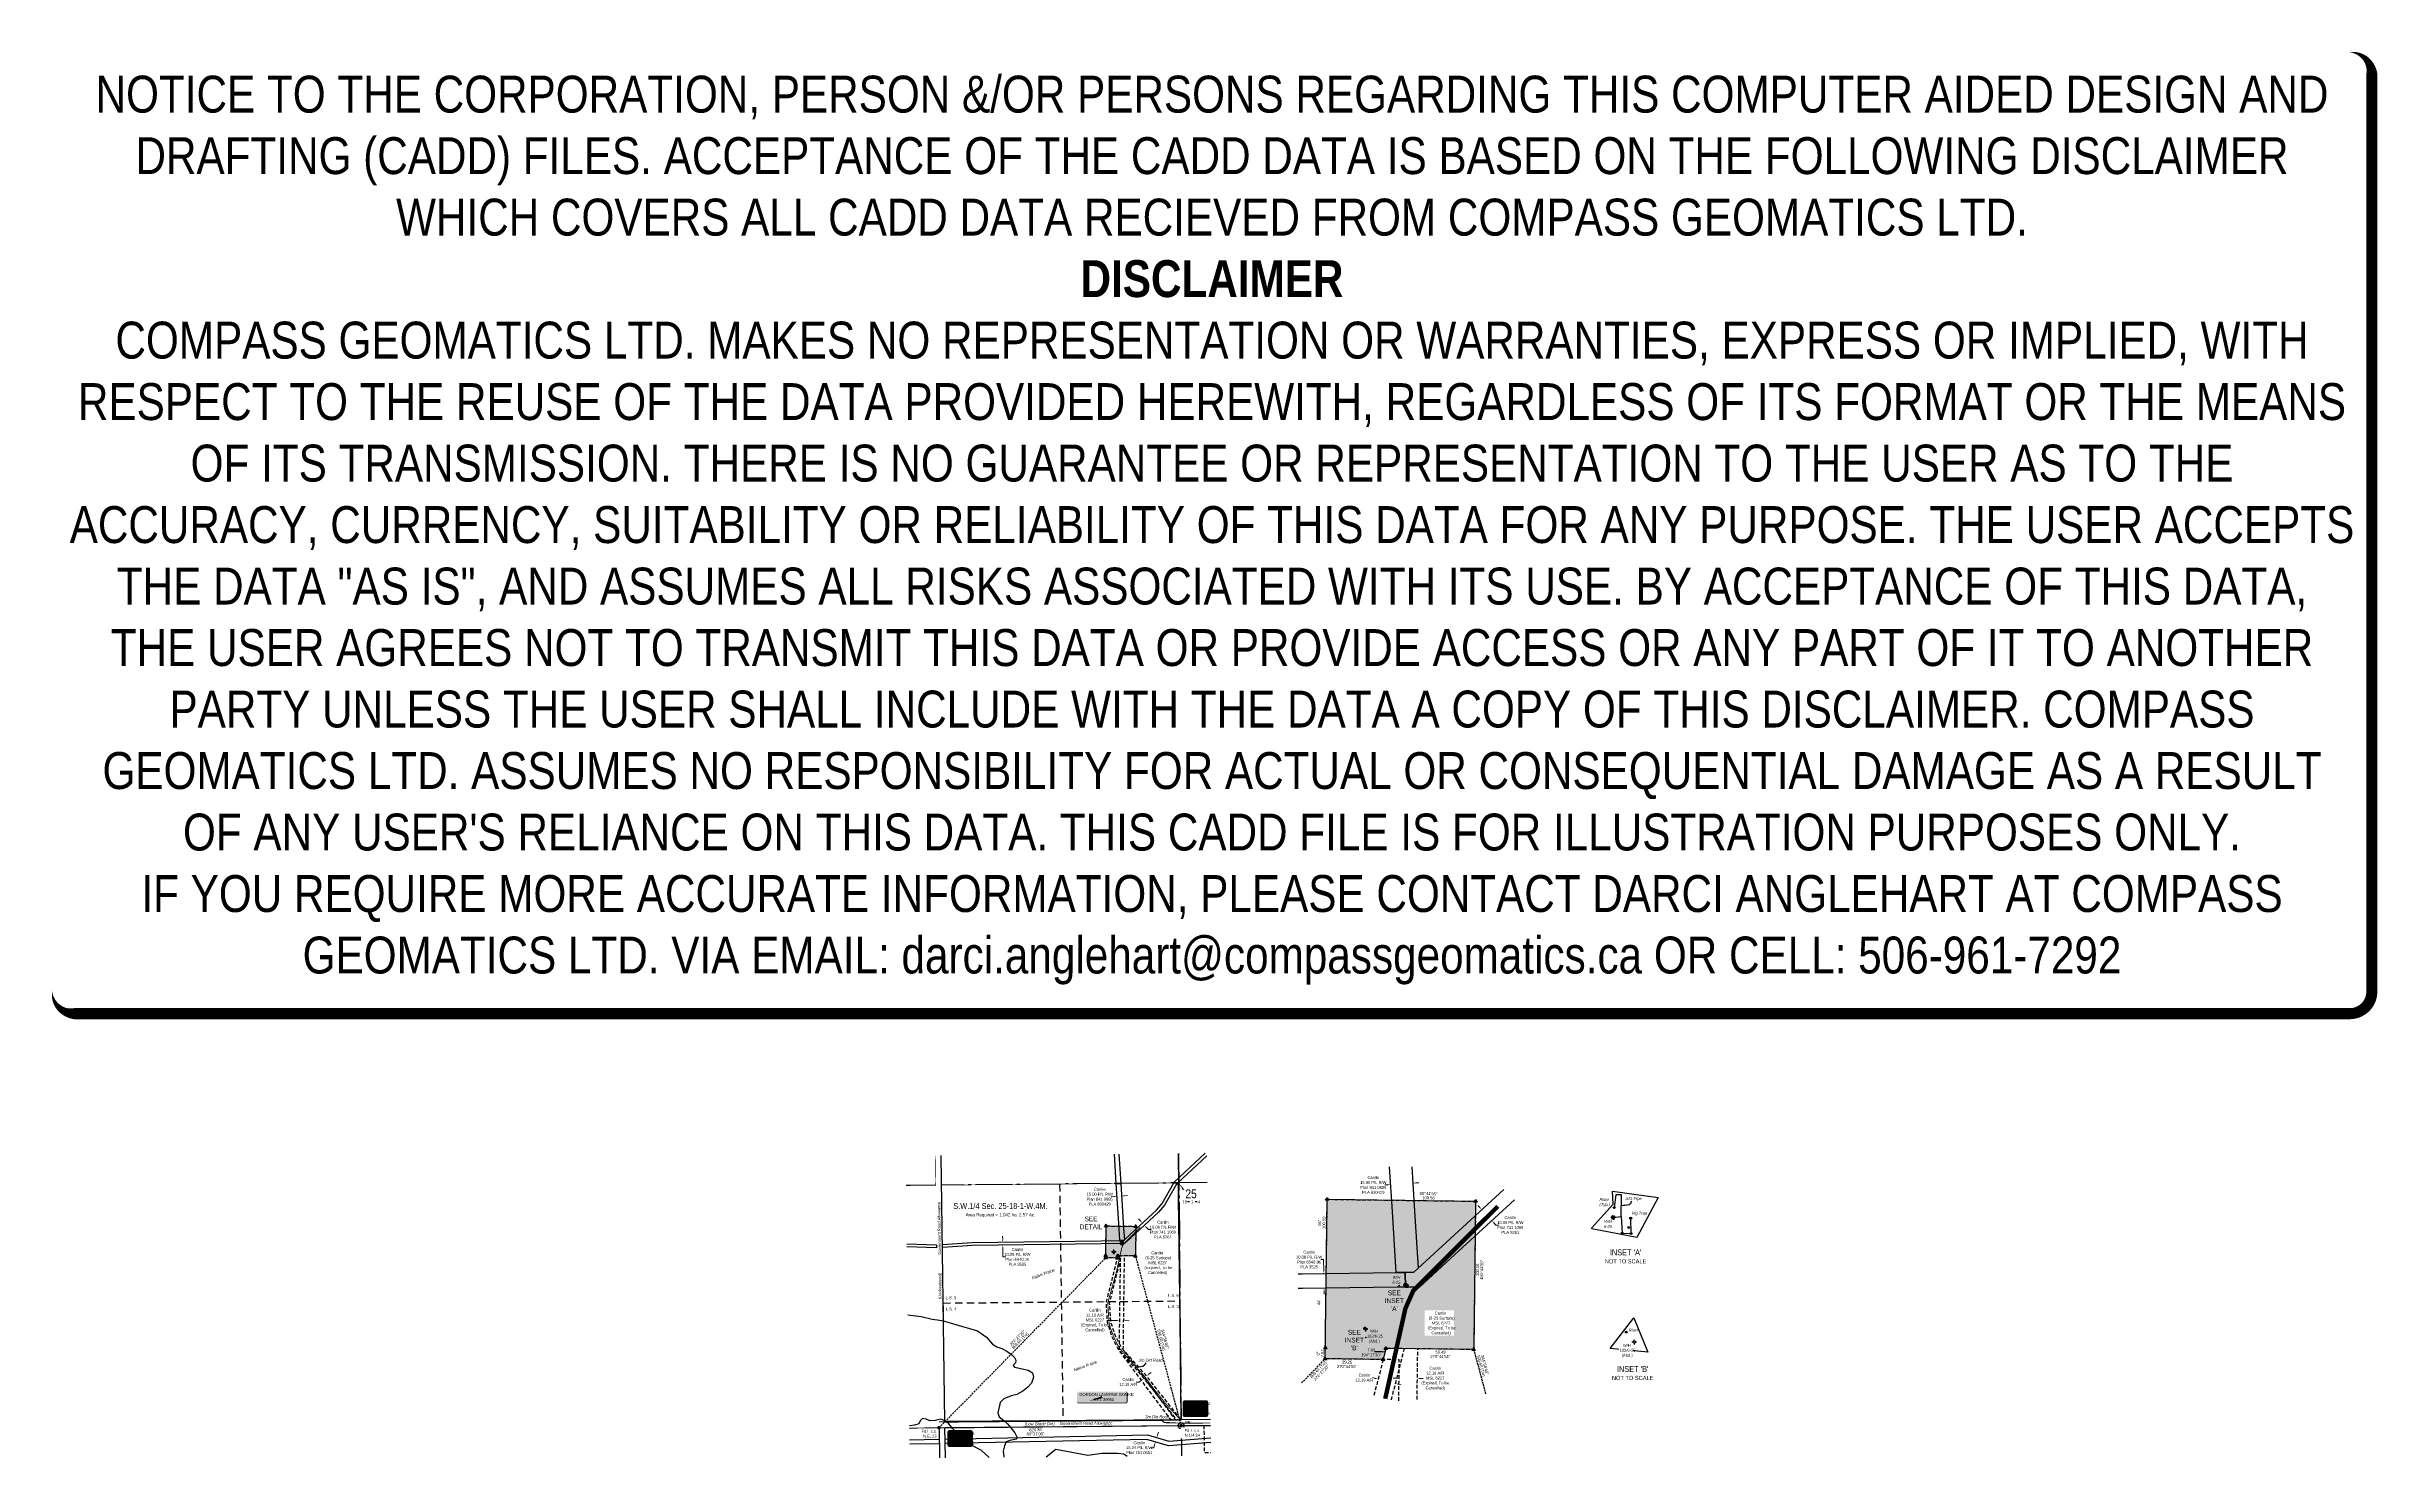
# Model space of a CAD drawing. Extents: x 565851 to 573748, y 5599310 to 5604114.
import ezdxf
from ezdxf.enums import TextEntityAlignment as Align

# ---------------------------------------------------------------- set-up
doc = ezdxf.new("R2010")
doc.units = 0
doc.header["$LTSCALE"] = 5
doc.header["$PDSIZE"] = 0.5
for name, pattern in [('foc-ACCESSROAD', [3.75, 2.5, -1.25]), ('foc-LSD', [8, 5, -3]), ('foc-QUARTERLINE', [33, 25, -3, 2, -3]), ('foc-TIELINE', [1.875, 1.25, -0.625])]:
    doc.linetypes.add(name, pattern=pattern)
doc.layers.get('Defpoints').update_dxf_attribs({"color": 9})
for name, color, linetype in [('10', 1, 'Continuous'), ('35', 37, 'Continuous'), ('9', 3, 'Continuous'), ('AS-FENCE', 48, 'foc-FENCE'), ('AS-OWNER', 7, 'Continuous'), ('AS-ROADS', 254, 'Continuous'), ('AS-SYMBOL', 7, 'Continuous'), ('C-AR', 13, 'foc-ACCESSROAD'), ('C-CLOSURE', 7, 'Continuous'), ('C-RW', 13, 'Continuous'), ('C-SYMBOL', 7, 'Continuous'), ('C-WS', 13, 'foc-ACCESSROAD'), ('C-WS-S', 8, 'Continuous'), ('DETAIL-T', 7, 'Continuous'), ('F-WS-S', 8, 'Continuous'), ('GRL', 7, 'Continuous'), ('L-AREAREQUIRED', 7, 'Continuous'), ('L-BD', 7, 'Continuous'), ('L-BD1', 253, 'Continuous'), ('L-MON', 1, 'Continuous'), ('L-ROAD-T', 7, 'Continuous'), ('L-SECLBL', 7, 'Continuous'), ('L-SECQ', 8, 'foc-QUARTERLINE'), ('L-SECTION-LSD', 7, 'foc-LSD'), ('L-TIE', 7, 'foc-TIELINE'), ('P-PROPOSED', 10, 'Continuous'), ('P-PROPOSED-H', 21, 'Continuous'), ('T-WATER', 160, 'Continuous')]:
    doc.layers.add(name, color=color, linetype=linetype)
for name, color, linetype, lineweight in [('AS-GENERAL', 48, 'Continuous', 18), ('C-AR-T', 13, 'Continuous', 9), ('C-RW-T', 13, 'Continuous', 9), ('C-WS-T', 13, 'Continuous', 9), ('T-TEXT', 48, 'Continuous', 18)]:
    doc.layers.add(name, color=color, linetype=linetype, lineweight=lineweight)
for name, color, linetype, true_color in [('AS-PIPE-AG', 7, 'Continuous', 0x7d00fa), ('AS-PIPE-AG-T', 7, 'Continuous', 0x7d00fa), ('oil_and_gas_wells_pt', 7, 'Continuous', 0xcd7e37)]:
    doc.layers.add(name, color=color, linetype=linetype, true_color=true_color)
doc.layers.add('DISCLAIMER', color=7, linetype='Continuous', plot=False)
doc.styles.add('100L', font='ARIALN.TTF', dxfattribs={"height": 11})
doc.styles.add('175L', font='ARIALN.TTF', dxfattribs={"height": 20})
doc.styles.add('80', font='ARIALN.TTF', dxfattribs={"height": 10})
doc.styles.add('80CG', font='ARIALN.TTF', dxfattribs={"height": 10})
doc.styles.add('80L', font='ARIALN.TTF', dxfattribs={"height": 10})
doc.styles.add('80LS', font='ARIALNI.TTF', dxfattribs={"height": 10})
doc.styles.add('foc-LtypeFont', font='ARIALN.TTF', dxfattribs={"height": 7.35})
doc.styles.add('SIMPLEX', font='ARIALN.TTF')
doc.linetypes.add('foc-FENCE', pattern='A,10,-1,["X",foc-LtypeFont,S=0.2,R=0,X=-0.625,Y=-0.75],-1.24', length=12.24)
doc.linetypes.add('foc-FENCE-NOLINE', pattern='A,0,-6,["X",foc-LtypeFont,S=0.2,R=0,X=-0.625,Y=-0.75],-6.24', length=12.24)
doc.dimstyles.new('Compass 5 000', dxfattribs={"dimscale": 5, "dimtxt": 9, "dimasz": 2, "dimexe": 0.2, "dimexo": 0.0625, "dimgap": 0.5, "dimtad": 0, "dimtih": 1, "dimtoh": 1, "dimzin": 0, "dimdsep": 46, "dimtxsty": '80CG', "dimcen": 0.1, "dimse1": 1, "dimse2": 1, "dimclrd": 256, "dimclrt": 256, "dimaunit": 1, "dimadec": 4, "dimazin": 0, "dimtfac": 0.06, "dimtofl": 0, "dimtmove": 0, "dimatfit": 1, "dimfxl": 0.2, "dimtolj": 1, "dimtzin": 0, "dimlwd": -1, "dimarcsym": 0})

# ---------------------------------------------------------------- blocks, each defined once
blk = doc.blocks.new('L-SECLBL')
at = {"layer": '9', "color": 7}
for p, q in [((-5.1, -27.8), (-12.3, -27.8)), ((20.7, -27.8), (13.5, -27.8))]:
    blk.add_line(p, q, dxfattribs=at)
at = {"layer": '10', "color": 2, "style": 'SIMPLEX'}
blk.add_attdef('SEC', text='', height=30, dxfattribs=at).set_placement((0, 0), align=Align.MIDDLE)
at = {"layer": '10', "color": 5, "style": '80L'}
blk.add_attdef('TWP', text='', height=9.5, dxfattribs=at).set_placement((-14.4, -27.4), align=Align.MIDDLE_RIGHT)
blk.add_attdef('RGE', text='', height=9.5, dxfattribs=at).set_placement((3.6, -27.4), align=Align.MIDDLE_CENTER)
blk.add_attdef('MER', text='', height=9.5, dxfattribs=at).set_placement((23.2, -27.4), align=Align.MIDDLE_LEFT)
blk = doc.blocks.new('*U415')
h = blk.add_hatch(color=59)
edge = h.paths.add_edge_path()
edge.add_line((-79, -20), (79, -20))
edge.add_arc((79, -14), 6, 270, 360)
edge.add_line((85, -14), (85, 12.5))
edge.add_arc((79, 12.5), 6, 0, 90)
edge.add_line((79, 18.5), (-79, 18.5))
edge.add_arc((-79, 12.5), 6, 90, 180)
edge.add_line((-85, 12.5), (-85, -14))
edge.add_arc((-79, -14), 6, 180, 270)
at = {"color": 1, "flags": 128}
blk.add_lwpolyline([(-79, -20, 3, 3, 0), (79, -20, 3, 3, 0.414214), (85, -14, 3, 3, 0), (85, 12.5, 3, 0, 0.414214), (79, 18.5, 0, 0, 0), (-79, 18.5, 0, 0, 0.414214), (-85, 12.5, 0, 0, 0), (-85, -14, 0, 3, 0.414214)], format="xyseb", close=True, dxfattribs=at)
blk.add_lwpolyline([(-44.4, -13.5, 0, 7.5, 0), (0, 0, 0, 0, 0)], format="xyseb", dxfattribs=at)
at = {"color": 1, "style": '80'}
blk.add_attdef('ENTER_TEXT_001', (-36, -5), '', height=10, dxfattribs=at)
blk = doc.blocks.new('GABD')
for p, q in [((-0.8, 0), (-1.6, 0)), ((0, 0.8), (0, 1.6)), ((1.6, 0), (0.8, 0)), ((0, -0.8), (0, -1.6))]:
    blk.add_line(p, q)
blk.add_circle((0, 0), 0.8)
blk = doc.blocks.new('*D418')
at = {"layer": 'C-RW-T', "transparency": 16777216}
for p, q in [((569468.3, 5600217.7), (569458.3, 5600217.1)), ((569503.2, 5600220), (569513.2, 5600220.6))]:
    blk.add_line(p, q, dxfattribs=at)
for points in [[(569468.2, 5600219.4), (569468.4, 5600216.1), (569478.3, 5600218.4)], [(569503.1, 5600221.6), (569503.3, 5600218.3), (569493.3, 5600219.3)]]:
    blk.add_solid(points, dxfattribs=at)
at = {"layer": 'Defpoints', "color": 0, "transparency": 16777216}
for p in [(569477.8, 5600225.9), (569478.3, 5600218.4), (569492.8, 5600226.9)]:
    blk.add_point(p, dxfattribs=at)
at = {"layer": 'C-RW-T', "transparency": 16777216, "insert": (569419.2, 5600217.1), "char_height": 10, "attachment_point": 5, "style": '80CG'}
blk.add_mtext('\\A1;Canlin\\P15.00 P/L R/W\\PPlan 841 0885\\PPLA 830429', dxfattribs=at)
blk = doc.blocks.new('*D419')
at = {"layer": 'C-RW-T', "transparency": 16777216}
for p, q in [((569090.5, 5600073), (569090.4, 5600083)), ((569090.9, 5600043), (569091.3, 5600013.1)), ((569091.3, 5600013.1), (569101.3, 5600013.1))]:
    blk.add_line(p, q, dxfattribs=at)
for points in [[(569092.2, 5600073.1), (569088.8, 5600073), (569090.6, 5600063)], [(569092.6, 5600043), (569089.2, 5600043), (569090.8, 5600053)]]:
    blk.add_solid(points, dxfattribs=at)
at = {"layer": 'Defpoints', "color": 0, "transparency": 16777216}
for p in [(569090.8, 5600053), (569138, 5600063.7), (569138.1, 5600053.6)]:
    blk.add_point(p, dxfattribs=at)
at = {"layer": 'C-RW-T', "transparency": 16777216, "insert": (569140.4, 5600013.1), "char_height": 10, "attachment_point": 5, "style": '80CG'}
blk.add_mtext('\\A1;Canlin\\P10.06 P/L R/W\\PPlan 6940 JK\\PPLA 3525', dxfattribs=at)
blk = doc.blocks.new('*D420')
at = {"layer": 'C-RW-T', "transparency": 16777216}
for p, q in [((569557, 5600134.9), (569550.3, 5600142.2)), ((569577.4, 5600112.7), (569584.1, 5600105.4)), ((569584.1, 5600105.4), (569594.1, 5600105.4))]:
    blk.add_line(p, q, dxfattribs=at)
for points in [[(569558.3, 5600136), (569555.8, 5600133.7), (569563.8, 5600127.5)], [(569578.6, 5600113.8), (569576.1, 5600111.6), (569570.6, 5600120.1)]]:
    blk.add_solid(points, dxfattribs=at)
at = {"layer": 'Defpoints', "color": 0, "transparency": 16777216}
for p in [(569550.1, 5600114.9), (569557, 5600107.5), (569570.6, 5600120.1)]:
    blk.add_point(p, dxfattribs=at)
at = {"layer": 'C-RW-T', "transparency": 16777216, "insert": (569633.2, 5600105.4), "char_height": 10, "attachment_point": 5, "style": '80CG'}
blk.add_mtext('\\A1;Canlin\\P10.06 P/L R/W\\PPlan 741 1069\\PPLA 5261', dxfattribs=at)
blk = doc.blocks.new('*D421')
at = {"layer": 'C-RW-T', "transparency": 16777216}
for p, q in [((569615.1, 5599410), (569617.9, 5599419.5)), ((569602.2, 5599366.6), (569592.2, 5599366.6)), ((569605, 5599376.2), (569602.2, 5599366.6))]:
    blk.add_line(p, q, dxfattribs=at)
for points in [[(569603.4, 5599376.7), (569606.6, 5599375.7), (569607.9, 5599385.8)], [(569613.5, 5599410.4), (569616.7, 5599409.5), (569612.2, 5599400.4)]]:
    blk.add_solid(points, dxfattribs=at)
at = {"layer": 'Defpoints', "color": 0, "transparency": 16777216}
for p in [(569607.9, 5599385.8), (569616.9, 5599383.1), (569621.3, 5599397.7)]:
    blk.add_point(p, dxfattribs=at)
at = {"layer": 'C-RW-T', "transparency": 16777216, "insert": (569553.1, 5599366.6), "char_height": 10, "attachment_point": 5, "style": '80CG'}
blk.add_mtext('\\A1;Canlin\\P15.24 P/L R/W\\PPlan 781 0551', dxfattribs=at)
blk = doc.blocks.new('fdia')
at = {"color": 255, "const_width": 1}
blk.add_lwpolyline([(-0.5, 0, 1), (0.5, 0, 1)], format="xyb", close=True, dxfattribs=at)
blk = doc.blocks.new('Fdiaa')
blk.add_blockref('fdia', (0, 0))
blk = doc.blocks.new('fdib')
at = {"color": 1, "const_width": 1.6}
blk.add_lwpolyline([(-0.4, 0, 1), (0.4, 0, 1)], format="xyb", close=True, dxfattribs=at)
at = {"color": 1}
blk.add_circle((0, 0), 0.8, dxfattribs=at)
blk = doc.blocks.new('Fdibb')
blk.add_blockref('fdib', (0, 0))
blk = doc.blocks.new('fdicc')
for name in ['Fdibb', 'Fdiaa']:
    blk.add_blockref(name, (0, 0))
blk = doc.blocks.new('FDI')
blk.add_blockref('fdicc', (0, 0))
blk = doc.blocks.new('TRIA')
blk.add_hatch(color=255).paths.add_polyline_path([(0, 1.5), (-1.5, -0.9), (1.4, -0.9)])
blk = doc.blocks.new('TRIAA')
blk.add_blockref('TRIA', (0, 0))
blk = doc.blocks.new('TRIB')
at = {"color": 1}
blk.add_lwpolyline([(-1.1, -0.7), (0, 1.1), (1, -0.7)], close=True, dxfattribs=at)
blk = doc.blocks.new('TRIBB')
blk.add_blockref('TRIB', (0, 0))
blk = doc.blocks.new('TRICC')
for name in ['TRIAA', 'TRIBB']:
    blk.add_blockref(name, (0, 0))
blk = doc.blocks.new('plspike')
blk.add_blockref('TRICC', (0, 0))
blk = doc.blocks.new('GAS')
h = blk.add_hatch(color=255)
h.dxf.hatch_style = 1
edge = h.paths.add_edge_path()
edge.add_arc((0, 0), 0.9, 0, 360)
for p, q in [((-0.8, 0), (-1.6, 0)), ((-0.6, 0.6), (-1.1, 1.1)), ((0, 0.8), (0, 1.6)), ((0.6, 0.6), (1.1, 1.1)), ((1.6, 0), (0.8, 0)), ((-0.6, -0.6), (-1.1, -1.1)), ((0, -0.8), (0, -1.6)), ((1.1, -1.1), (0.6, -0.6))]:
    blk.add_line(p, q)
blk.add_circle((0, 0), 0.8)
blk = doc.blocks.new('PIG')
h = blk.add_hatch(color=255)
h.dxf.hatch_style = 1
edge = h.paths.add_edge_path()
edge.add_arc((0, 0), 0.85, 0, 360)
at = {"layer": 'AS-SYMBOL'}
h = blk.add_hatch(color=13, dxfattribs=at)
h.dxf.hatch_style = 1
h.paths.add_polyline_path([(-0.1, 0, 1), (-0.6, 0, 1)])
h = blk.add_hatch(color=13, dxfattribs=at)
h.dxf.hatch_style = 1
h.paths.add_polyline_path([(0.1, 0, 1), (0.6, 0, 1)])
at = {"layer": 'AS-SYMBOL', "color": 13}
for centre, radius in [((0, 0), 0.75), ((-0.3, 0), 0.225), ((0.3, 0), 0.225)]:
    blk.add_circle(centre, radius, dxfattribs=at)
blk = doc.blocks.new('RISER')
h = blk.add_hatch(color=255)
h.dxf.hatch_style = 1
edge = h.paths.add_edge_path()
edge.add_arc((0, 0), 0.7, 0, 360)
blk.add_hatch(color=13).paths.add_polyline_path([(0.6, -0.2), (-0.6, -0.2, 0.774597)])
at = {"color": 13}
blk.add_line((-0.6, -0.2), (0.6, -0.2), dxfattribs=at)
blk.add_circle((0, 0), 0.6, dxfattribs=at)
blk = doc.blocks.new('*D422')
at = {"layer": 'C-AR-T', "transparency": 16777216}
for p, q in [((569477.1, 5599797.5), (569443.9, 5599797.9)), ((569509.3, 5599797.1), (569519.3, 5599796.9))]:
    blk.add_line(p, q, dxfattribs=at)
for points in [[(569477.1, 5599799.1), (569477.1, 5599795.8), (569487.1, 5599797.3)], [(569509.3, 5599798.7), (569509.2, 5599795.4), (569499.3, 5599797.2)]]:
    blk.add_solid(points, dxfattribs=at)
at = {"layer": 'Defpoints', "color": 0, "transparency": 16777216}
for p in [(569488.2, 5599881.1), (569500.4, 5599880.9), (569499.3, 5599797.2)]:
    blk.add_point(p, dxfattribs=at)
at = {"layer": 'C-AR-T', "transparency": 16777216, "insert": (569402.8, 5599797.9), "char_height": 10, "attachment_point": 5, "style": '80CG'}
blk.add_mtext('\\A1;Canlin\\P12.19 A/R\\PMSL 6227\\P(Expired, To be\\PCancelled)', dxfattribs=at)
blk = doc.blocks.new('*U423')
at = {"layer": '35', "color": 3}
blk.add_circle((0, 0), 10, dxfattribs=at)
at = {"layer": '35', "color": 3, "style": '80'}
blk.add_attdef('RP_001', (12.9, 6.2), '', height=10, dxfattribs=at)
blk = doc.blocks.new('*D424')
at = {"layer": 'C-RW-T', "transparency": 16777216}
for p, q in [((570706.8, 5600180.3), (570700.1, 5600187.6)), ((570754.4, 5600128.5), (570761.1, 5600121.1)), ((570761.1, 5600121.1), (570771.1, 5600121.1))]:
    blk.add_line(p, q, dxfattribs=at)
for points in [[(570708.1, 5600181.4), (570705.6, 5600179.1), (570713.6, 5600172.9)], [(570755.6, 5600129.6), (570753.2, 5600127.4), (570747.6, 5600135.9)]]:
    blk.add_solid(points, dxfattribs=at)
at = {"layer": 'Defpoints', "color": 0, "transparency": 16777216}
for p in [(570720.9, 5600179.6), (570747.6, 5600135.9), (570754.9, 5600142.6)]:
    blk.add_point(p, dxfattribs=at)
at = {"layer": 'C-RW-T', "transparency": 16777216, "insert": (570810.2, 5600121.1), "char_height": 10, "attachment_point": 5, "style": '80CG'}
blk.add_mtext('\\A1;Canlin\\P10.06 P/L R/W\\PPlan 741 1069\\PPLA 5261', dxfattribs=at)
blk = doc.blocks.new('*D425')
at = {"layer": 'C-RW-T', "transparency": 16777216}
for p, q in [((570395.2, 5600257.4), (570385.2, 5600256.8)), ((570490, 5600263.5), (570500, 5600264.1))]:
    blk.add_line(p, q, dxfattribs=at)
for points in [[(570395.1, 5600259.1), (570395.3, 5600255.8), (570405.2, 5600258.1)], [(570489.9, 5600265.1), (570490.1, 5600261.8), (570480, 5600262.8)]]:
    blk.add_solid(points, dxfattribs=at)
at = {"layer": 'Defpoints', "color": 0, "transparency": 16777216}
for p in [(570405.2, 5600258.1), (570480.5, 5600254.4), (570405.7, 5600249.6)]:
    blk.add_point(p, dxfattribs=at)
at = {"layer": 'C-RW-T', "transparency": 16777216, "insert": (570346.1, 5600256.8), "char_height": 10, "attachment_point": 5, "style": '80CG'}
blk.add_mtext('\\A1;Canlin\\P15.00 P/L R/W\\PPlan 841 0885\\PPLA 830429', dxfattribs=at)
blk = doc.blocks.new('*D426')
at = {"layer": 'C-RW-T', "transparency": 16777216}
for p, q in [((570177.9, 5600003.9), (570167.9, 5600003.9)), ((570178.4, 5599966.9), (570177.9, 5600003.9)), ((570179.4, 5599896.9), (570179.5, 5599886.9))]:
    blk.add_line(p, q, dxfattribs=at)
for points in [[(570180.1, 5599967), (570176.7, 5599966.9), (570178.5, 5599956.9)], [(570181, 5599896.9), (570177.7, 5599896.9), (570179.2, 5599906.9)]]:
    blk.add_solid(points, dxfattribs=at)
at = {"layer": 'Defpoints', "color": 0, "transparency": 16777216}
for p in [(570156.5, 5599956.6), (570157.1, 5599906.6), (570179.2, 5599906.9)]:
    blk.add_point(p, dxfattribs=at)
at = {"layer": 'C-RW-T', "transparency": 16777216, "insert": (570128.8, 5600003.9), "char_height": 10, "attachment_point": 5, "style": '80CG'}
blk.add_mtext('\\A1;Canlin\\P10.06 P/L R/W\\PPlan 6940 JK\\PPLA 3525', dxfattribs=at)
blk = doc.blocks.new('*D427')
at = {"layer": 'C-AR-T', "transparency": 16777216}
for p, q in [((570423.4, 5599602.3), (570413.4, 5599602.4)), ((570504.3, 5599601.2), (570514.9, 5599601.1))]:
    blk.add_line(p, q, dxfattribs=at)
for points in [[(570423.4, 5599603.9), (570423.4, 5599600.6), (570433.4, 5599602.2)], [(570504.3, 5599602.9), (570504.3, 5599599.6), (570494.3, 5599601.4)]]:
    blk.add_solid(points, dxfattribs=at)
at = {"layer": 'Defpoints', "color": 0, "transparency": 16777216}
for p in [(570433.1, 5599582.6), (570494, 5599581.8), (570494.3, 5599601.4)]:
    blk.add_point(p, dxfattribs=at)
at = {"layer": 'C-AR-T', "transparency": 16777216, "insert": (570555.9, 5599601.1), "char_height": 10, "attachment_point": 5, "style": '80CG'}
blk.add_mtext('\\A1;Canlin\\P12.19 A/R\\PMSL 6227\\P(Expired, To be\\PCancelled)', dxfattribs=at)
blk = doc.blocks.new('*D428')
at = {"layer": 'C-AR-T', "transparency": 16777216}
for p, q in [((570352.8, 5599601.5), (570343.1, 5599604)), ((570431.2, 5599581.5), (570440.9, 5599579.1))]:
    blk.add_line(p, q, dxfattribs=at)
for points in [[(570353.2, 5599603.1), (570352.4, 5599599.9), (570362.5, 5599599)], [(570431.6, 5599583.1), (570430.7, 5599579.9), (570421.5, 5599584)]]:
    blk.add_solid(points, dxfattribs=at)
at = {"layer": 'Defpoints', "color": 0, "transparency": 16777216}
for p in [(570361.7, 5599595.8), (570362.5, 5599599), (570420.7, 5599580.8)]:
    blk.add_point(p, dxfattribs=at)
at = {"layer": 'C-AR-T', "transparency": 16777216, "insert": (570315.8, 5599604), "char_height": 10, "attachment_point": 5, "style": '80CG'}
blk.add_mtext('\\A1;Canlin\\P12.19 A/R', dxfattribs=at)
blk = doc.blocks.new('*D429')
at = {"layer": 'C-AR-T', "transparency": 16777216}
for p, q in [((569586.2, 5599615.3), (569594, 5599621.5)), ((569552.9, 5599589.1), (569542.9, 5599589.1)), ((569560.9, 5599595.4), (569552.9, 5599589.1))]:
    blk.add_line(p, q, dxfattribs=at)
for points in [[(569559.8, 5599596.7), (569561.9, 5599594.1), (569568.7, 5599601.6)], [(569585.1, 5599616.6), (569587.2, 5599614), (569578.3, 5599609.1)]]:
    blk.add_solid(points, dxfattribs=at)
at = {"layer": 'Defpoints', "color": 0, "transparency": 16777216}
for p in [(569578.3, 5599609.1), (569600.9, 5599560.7), (569610.5, 5599568.3)]:
    blk.add_point(p, dxfattribs=at)
at = {"layer": 'C-AR-T', "transparency": 16777216, "insert": (569515.7, 5599589.1), "char_height": 10, "attachment_point": 5, "style": '80CG'}
blk.add_mtext('\\A1;Canlin\\P12.19 A/R', dxfattribs=at)
blk = doc.blocks.new('*U432')
h = blk.add_hatch(color=254)
edge = h.paths.add_edge_path()
edge.add_line((-36.5, -28.5), (36.5, -28.5))
edge.add_arc((36.5, -22.5), 6, 270, 360)
edge.add_line((42.5, -22.5), (42.5, 21))
edge.add_arc((36.5, 21), 6, 0, 90)
edge.add_line((36.5, 27), (-36.5, 27))
edge.add_arc((-36.5, 21), 6, 90, 180)
edge.add_line((-42.5, 21), (-42.5, -22.5))
edge.add_arc((-36.5, -22.5), 6, 180, 270)
at = {"color": 1, "flags": 128}
blk.add_lwpolyline([(-36.5, -28.5, 3, 3, 0), (36.5, -28.5, 3, 3, 0.414214), (42.5, -22.5, 3, 3, 0), (42.5, 21, 3, 0, 0.414214), (36.5, 27, 0, 0, 0), (-36.5, 27, 0, 0, 0.414214), (-42.5, 21, 0, 0, 0), (-42.5, -22.5, 0, 3, 0.414214)], format="xyseb", close=True, dxfattribs=at)
blk.add_lwpolyline([(-28.2, -9.7, 0, 10, 0), (0, 0, 5, 5, 0)], format="xyseb", dxfattribs=at)
at = {"color": 1, "style": '80'}
blk.add_attdef('ENTER_TEXT_001', (-36, -5), '', height=10, dxfattribs=at)
blk = doc.blocks.new('Disclaimer_Legal')
at = {"layer": 'DISCLAIMER', "color": 254, "flags": 128}
blk.add_lwpolyline([(-3612.9, -1104.6, 37.5, 37.5, 0), (4096.1, -1104.6, 37.5, 37.5, 0.414214), (4171.1, -1029.6, 37.5, 37.5, 0), (4171.1, 2078.7, 37.5, 0, 0.414214), (4096.1, 2153.7, 0, 0, 0), (-3612.9, 2153.7, 0, 0, 0.414214), (-3687.9, 2078.7, 0, 0, 0), (-3687.9, -1029.6, 0, 37.5, 0.414214)], format="xyseb", close=True, dxfattribs=at)
at = {"layer": 'DISCLAIMER', "color": 254, "insert": (241.6, 533.9), "char_height": 125, "width": 7717.568, "attachment_point": 5, "style": '80'}
blk.add_mtext('NOTICE TO THE CORPORATION, PERSON &/OR PERSONS REGARDING THIS COMPUTER AIDED DESIGN AND DRAFTING (CADD) FILES. ACCEPTANCE OF THE CADD DATA IS BASED ON THE FOLLOWING DISCLAIMER WHICH COVERS ALL CADD DATA RECIEVED FROM COMPASS GEOMATICS LTD.\\P{\\fArial Narrow|b1|i0|c0|p34;DISCLAIMER}\\PCOMPASS GEOMATICS LTD. MAKES NO REPRESENTATION OR WARRANTIES, EXPRESS OR IMPLIED, WITH RESPECT TO THE REUSE OF THE DATA PROVIDED HEREWITH, REGARDLESS OF ITS FORMAT OR THE MEANS OF ITS TRANSMISSION. THERE IS NO GUARANTEE OR REPRESENTATION TO THE USER AS TO THE ACCURACY, CURRENCY, SUITABILITY OR RELIABILITY OF THIS DATA FOR ANY PURPOSE. THE USER ACCEPTS THE DATA "AS IS", AND ASSUMES ALL RISKS ASSOCIATED WITH ITS USE. BY ACCEPTANCE OF THIS DATA, THE USER AGREES NOT TO TRANSMIT THIS DATA OR PROVIDE ACCESS OR ANY PART OF IT TO ANOTHER PARTY UNLESS THE USER SHALL INCLUDE WITH THE DATA A COPY OF THIS DISCLAIMER. COMPASS GEOMATICS LTD. ASSUMES NO RESPONSIBILITY FOR ACTUAL OR CONSEQUENTIAL DAMAGE AS A RESULT OF ANY USER\'S RELIANCE ON THIS DATA. THIS CADD FILE IS FOR ILLUSTRATION PURPOSES ONLY.\\PIF YOU REQUIRE MORE ACCURATE INFORMATION, PLEASE CONTACT DARCI ANGLEHART AT COMPASS GEOMATICS LTD. VIA EMAIL: darci.anglehart@compassgeomatics.ca OR CELL: 506-961-7292', dxfattribs=at)

msp = doc.modelspace()

# ---------------------------------------------------------------- hatches: boundary and pattern name
at = {"layer": 'P-PROPOSED-H'}
h = msp.add_hatch(color=256, dxfattribs=at)
h.dxf.hatch_style = 1
h.paths.add_polyline_path([(570686.239, 5599699.018), (570388.947, 5599702.901), (570379.264, 5599664.988), (570183.08, 5599667.523), (570190.099, 5600208.263), (570692.799, 5600201.698)])
h = msp.add_hatch(color=256, dxfattribs=at)
h.dxf.hatch_style = 1
h.paths.add_polyline_path([(569540.257, 5600016.115), (569480.799, 5600016.892), (569478.862, 5600009.309), (569439.625, 5600009.816), (569441.029, 5600117.964), (569541.569, 5600116.651)])

# ---------------------------------------------------------------- linework, layer by layer
at = {"layer": 'AS-FENCE', "flags": 128}
for points in [[(571085.167, 5600110.224), (571158.667, 5600191.924), (571157.017, 5600236.174), (571311.167, 5600214.824), (571239.167, 5600078.324), (571086.617, 5600108.324)], [(571148.782, 5599702.996), (571228.782, 5599806.696), (571276.582, 5599689.696)]]:
    msp.add_lwpolyline(points, close=True, dxfattribs=at)
at = {"layer": 'AS-FENCE', "linetype": 'foc-FENCE-NOLINE', "flags": 128}
for points in [[(568774.634, 5599433.245), (568874.772, 5599434.546), (568876.178, 5599332.322)], [(568896.286, 5599332.485), (568894.88, 5599434.709), (569694.902, 5599441.223), (569794.663, 5599442.107)], [(569694.902, 5599441.223), (569696.338, 5599338.999)]]:
    msp.add_lwpolyline(points, dxfattribs=at)
at = {"layer": 'AS-GENERAL', "const_width": 1, "flags": 128}
msp.add_lwpolyline([(569687.059, 5599461.574), (569694.75, 5599461.694)], dxfattribs=at)
at = {"layer": 'AS-PIPE-AG', "flags": 128}
for points in [[(571158.567, 5600146.624), (571186.217, 5600150.124), (571186.667, 5600223.924), (571167.817, 5600223.774), (571162.217, 5600180.124)], [(571186.217, 5600150.124), (571188.917, 5600093.374), (571219.567, 5600092.174), (571218.317, 5600144.374)], [(569494.18, 5600059.756), (569494.55, 5600059.852), (569494.577, 5600061.315), (569494.2, 5600061.312), (569494.164, 5600060.401)], [(569494.568, 5600059.839), (569494.564, 5600058.671), (569495.301, 5600058.686), (569495.137, 5600059.607)], [(570455.854, 5599917.223), (570457.704, 5599917.703), (570457.839, 5599925.018), (570455.954, 5599925.003), (570455.774, 5599920.448)], [(570457.794, 5599917.638), (570457.774, 5599911.798), (570461.459, 5599911.873), (570460.639, 5599916.478)]]:
    msp.add_lwpolyline(points, dxfattribs=at)
at = {"layer": 'AS-ROADS', "flags": 128}
for points, const_width in [([(570386.442, 5599532.389), (570454.874, 5599838.423), (570481.584, 5599898.483), (570767.759, 5600184.218)], 14.993), ([(569691.197, 5599462.336), (569648.329, 5599509.375), (569606.997, 5599560.18), (569568.768, 5599611.362), (569517.723, 5599666.752), (569487.473, 5599702.5), (569475.861, 5599721.727), (569465.918, 5599745.204), (569455.51, 5599771.278), (569450.683, 5599792.525), (569446.566, 5599857.773), (569475.141, 5599959.728), (569493.984, 5600043.996), (569499.326, 5600056.008), (569556.561, 5600113.155)], 2.999), ([(569657.922, 5599450.689), (569729.151, 5599449.715), (569794.553, 5599450.247)], 2.999)]:
    msp.add_lwpolyline(points, dxfattribs=dict(at, const_width=const_width))
at = {"layer": 'C-AR', "flags": 128}
msp.add_lwpolyline([(570407.32, 5599528.452), (570451.555, 5599702.083), (570388.949, 5599702.908), (570347.382, 5599539.753)], dxfattribs=at)
at = {"layer": 'C-RW', "flags": 128}
for points in [[(569484.185, 5600361.746), (569490.537, 5600261.949), (569475.521, 5600261.806), (569469.168, 5600361.606)], [(569782.32, 5600355.991), (569683.601, 5600263.776), (569669.995, 5600263.666), (569671.376, 5600266.118), (569776.671, 5600364.475)], [(568765.941, 5600057.591), (568865.955, 5600053.946), (568866.096, 5600043.884), (568766.081, 5600047.526)], [(568775.188, 5599393.446), (568875.12, 5599395.377), (568875.329, 5599380.146), (568775.4, 5599378.214)], [(569795.44, 5599384.571), (569651.739, 5599372.704), (569578.624, 5599394.499), (568895.431, 5599380.553), (568895.224, 5599395.785), (569580.694, 5599409.776), (569653.34, 5599388.12), (569795.234, 5599399.84)]]:
    msp.add_lwpolyline(points, dxfattribs=at)
at = {"layer": 'C-RW'}
for points in [[(569502.671, 5600071.345), (569499.588, 5600068.513), (569493.853, 5600068.438), (569487.836, 5600068.356), (569485.198, 5600109.8), (569475.521, 5600261.806), (569490.537, 5600261.949), (569500.211, 5600109.992), (569502.671, 5600071.345)], [(569524.554, 5600077.788), (569503.565, 5600058.514), (569493.991, 5600058.385), (569493.853, 5600068.438), (569499.588, 5600068.513), (569502.671, 5600071.345), (569524.381, 5600091.282), (569611.508, 5600171.293), (569630.915, 5600194.296), (569669.995, 5600263.666), (569683.655, 5600263.797), (569679.375, 5600259.829), (569639.213, 5600188.536), (569618.783, 5600164.321), (569524.554, 5600077.788)], [(568886.188, 5600045.164), (568886.048, 5600055.227), (568987.357, 5600061.672), (569424.2, 5600067.504), (569487.836, 5600068.356), (569493.853, 5600068.438), (569493.991, 5600058.385), (569488.474, 5600058.359), (569424.327, 5600057.494), (568987.748, 5600051.628), (568886.188, 5600045.164)]]:
    msp.add_lwpolyline(points, close=True, dxfattribs=at)
for points in [[(570476.48, 5600318.059), (570486.007, 5600168.402), (570498.308, 5599975.168), (570482.895, 5599961.009), (570454.218, 5599960.634), (570424.133, 5599960.225), (570410.944, 5600167.442), (570401.355, 5600318.059)], [(570824.513, 5600206.467), (570607.722, 5600007.381), (570502.777, 5599911.012), (570454.908, 5599910.368), (570454.218, 5599960.634), (570482.895, 5599961.009), (570498.308, 5599975.168), (570606.86, 5600074.853), (570788.379, 5600241.548)], [(570091.848, 5599955.775), (570105.953, 5599955.964), (570424.133, 5599960.225), (570454.218, 5599960.634), (570454.908, 5599910.368), (570427.322, 5599910.237), (570106.591, 5599905.912), (570091.848, 5599905.714)]]:
    msp.add_lwpolyline(points, dxfattribs=at)
at = {"layer": 'C-WS', "flags": 128}
for points in [[(570432.388, 5599524.901), (570434.212, 5599664.588), (570183.042, 5599667.869), (570190.099, 5600208.263), (570692.799, 5600201.698), (570686.239, 5599699.018), (570495.599, 5599701.849), (570493.288, 5599524.901)], [(569772.28, 5599441.909), (569773.09, 5599350.473), (569795.898, 5599350.663)]]:
    msp.add_lwpolyline(points, dxfattribs=at)
msp.add_lwpolyline([(569541.073, 5600084.143), (569540.185, 5600016.184), (569502.129, 5600016.681), (569497.983, 5599699.193), (569675.607, 5599461.172), (569660.497, 5599461.054), (569485.75, 5599695.22), (569489.852, 5600009.229), (569439.618, 5600009.885), (569440.356, 5600066.442), (569440.487, 5600076.452), (569441.029, 5600117.964), (569502.556, 5600117.16), (569517.568, 5600116.964), (569541.497, 5600116.652), (569541.248, 5600097.637), (569541.073, 5600084.143)], close=True, dxfattribs=at)
at = {"layer": 'Defpoints', "color": 2}
for p, q in [((569439.626, 5600009.816), (569439.724, 5600017.428)), ((570183.084, 5599667.523), (570183.574, 5599705.583))]:
    msp.add_line(p, q, dxfattribs=at)
at = {"layer": 'Defpoints', "color": 6}
for p, q in [((569478.862, 5600009.309), (569480.799, 5600016.893)), ((568874.769, 5599454.416), (569694.728, 5599461.333)), ((568874.939, 5599434.306), (569694.902, 5599441.223)), ((569694.902, 5599441.223), (569794.663, 5599442.107))]:
    msp.add_line(p, q, dxfattribs=at)
at = {"layer": 'GRL', "color": 30, "const_width": 2}
msp.add_lwpolyline([(568861.701, 5600355.938), (568863.143, 5600255.99), (568763.197, 5600254.696)], dxfattribs=at)
msp.add_lwpolyline([(569683.655, 5600263.797), (569694.472, 5599459.049), (569674.807, 5599458.888), (569659.406, 5599458.761), (568894.44, 5599452.536), (568886.188, 5600045.164), (568886.048, 5600055.227), (568883.249, 5600256.181), (569475.521, 5600261.805), (569490.537, 5600261.949), (569669.995, 5600263.666), (569683.655, 5600263.797)], close=True, dxfattribs=at)
at = {"layer": 'L-SECLBL', "flags": 128}
msp.add_lwpolyline([(569687.415, 5600263.834, 0, 5, 0), (569703.511, 5600239.895, 0, 0, 0)], format="xyseb", dxfattribs=at)
at = {"layer": 'L-SECQ'}
for p, q in [((569686.507, 5600363.634), (569694.719, 5599461.333)), ((568863.143, 5600255.99), (568763.197, 5600254.7)), ((569783.552, 5600264.749), (568883.249, 5600256.182)), ((569694.902, 5599441.223), (569696.338, 5599338.999))]:
    msp.add_line(p, q, dxfattribs=at)
at = {"layer": 'L-SECTION-LSD'}
for p, q in [((569283.449, 5600259.99), (569294.616, 5599458.073)), ((568889.004, 5599856.638), (569691.056, 5599863.865))]:
    msp.add_line(p, q, dxfattribs=at)
at = {"layer": 'L-TIE'}
msp.add_line((570102.938, 5599585.842), (570183.084, 5599667.523), dxfattribs=at)
at = {"layer": 'L-TIE', "flags": 128}
msp.add_lwpolyline([(570686.239, 5599699.018), (570726.606, 5599549.006)], dxfattribs=at)
at = {"layer": 'oil_and_gas_wells_pt'}
for p in [(569467.284, 5600024.379), (569489.708, 5600059.485), (570433.494, 5599915.867), (570321.376, 5599740.339)]:
    msp.add_point(p, dxfattribs=at)
at = {"layer": 'P-PROPOSED'}
for points in [[(570686.239, 5599699.018), (570388.947, 5599702.901), (570379.264, 5599664.988), (570183.08, 5599667.523), (570190.099, 5600208.263), (570692.799, 5600201.698)], [(569540.257, 5600016.115), (569480.799, 5600016.892), (569478.862, 5600009.309), (569439.625, 5600009.816), (569441.029, 5600117.964), (569541.569, 5600116.651)]]:
    msp.add_lwpolyline(points, close=True, dxfattribs=at)
at = {"layer": 'T-WATER'}
for points in [[(568769.298, 5599816.519), (568814.066, 5599811.198), (568851.944, 5599802.438), (568869.664, 5599799.56), (568889.83, 5599796.283), (568893.714, 5599795.652), (568923.307, 5599786.74), (569004.996, 5599762.017), (569035.643, 5599740.849), (569056.469, 5599716.933), (569070.31, 5599708.56), (569087.775, 5599702.633), (569104.279, 5599693.762), (569120.439, 5599682.219), (569130.52, 5599671.861), (569135.427, 5599662.785), (569133.46, 5599654.349), (569126.432, 5599646.594), (569130.01, 5599639.858), (569141.651, 5599636.611), (569177.229, 5599629.372), (569191.872, 5599619.732), (569194.6, 5599605.549), (569188.048, 5599585.723), (569176.166, 5599571.096), (569158.51, 5599557.931), (569138.453, 5599546.904), (569119.734, 5599541.796), (569094.37, 5599532.199), (569081.596, 5599519.886), (569074.121, 5599485.235), (569078.557, 5599471.673), (569099.54, 5599453.722), (569107.162, 5599447.201), (569117.685, 5599433.752), (569131.116, 5599416.59), (569138.472, 5599403.869), (569137.544, 5599395.215), (569114.254, 5599391.487), (569102.429, 5599386.023), (569096.517, 5599372.917), (569092.304, 5599354.268), (569094.881, 5599335.886), (569095.829, 5599334.11)], [(569044.632, 5599333.693), (569018.824, 5599357.343), (568961.622, 5599387.8), (568920.085, 5599432.138), (568917.776, 5599434.602), (568908.483, 5599447.461), (568901.851, 5599452.107), (568894.518, 5599457.225), (568881.376, 5599463.561), (568874.332, 5599461.837), (568862.382, 5599458.913), (568843.959, 5599457.848), (568831.546, 5599462.958), (568819.371, 5599465.188), (568811.699, 5599458.979), (568807.948, 5599451.001), (568806.366, 5599447.639), (568791.246, 5599442.417), (568774.526, 5599441.007)], [(569237.448, 5599335.263), (569270.736, 5599361.043), (569378.517, 5599341.509), (569426.841, 5599348.234), (569479.015, 5599347.911), (569501.1, 5599345.557), (569512.032, 5599337.499)]]:
    msp.add_lwpolyline(points, dxfattribs=at)

# ---------------------------------------------------------------- block references
at = {"layer": '35', "color": 6, "xscale": 0.99954656, "yscale": 0.99954656, "zscale": 0.99954656}
msp.add_blockref('*U423', (569694.902, 5599441.223), dxfattribs=at).add_auto_attribs({'RP_001': 'RP'})
at = {"layer": 'AS-OWNER'}
ref = msp.add_blockref('*U415', (569427.53, 5599537.948), dxfattribs=at)
ref.add_attrib('ENTER_TEXT_001', 'GORDON LAVERNE GOMKE', (569350.5, 5599541.366), dxfattribs={"layer": '0', "color": 1, "height": 10, "style": '80'})
ref.add_attrib('ENTER_TEXT_002', 'GRL 39950', (569398.198, 5599524.522), dxfattribs={"layer": '0', "color": 1, "height": 10, "style": '80'})
at = {"layer": 'AS-SYMBOL'}
for name, p, xscale, yscale, zscale in [('RISER', (571162.217, 5600180.124), 4.9977328, 4.9977328, 4.9977328), ('RISER', (571188.917, 5600093.374), 4.9977328, 4.9977328, 4.9977328), ('RISER', (571211.367, 5600112.824), 4.9977328, 4.9977328, 4.9977328), ('PIG', (571218.317, 5600144.374), 4.9977328, 4.9977328, 4.9977328), ('RISER', (571219.567, 5600092.174), 4.9977328, 4.9977328, 4.9977328), ('RISER', (569466.408, 5600030.697), 5.000000000000007, 5.000000000000007, 5.000000000000007), ('RISER', (569494.088, 5600060.439), 5.000000000000007, 5.000000000000007, 5.000000000000007), ('PIG', (569495.21, 5600059.724), 5.000000000000007, 5.000000000000007, 5.000000000000007), ('RISER', (569494.622, 5600058.704), 5.000000000000007, 5.000000000000007, 5.000000000000007), ('RISER', (569495.071, 5600059.093), 5.000000000000007, 5.000000000000007, 5.000000000000007), ('RISER', (569495.235, 5600058.68), 5.000000000000007, 5.000000000000007, 5.000000000000007), ('RISER', (570455.394, 5599920.638), 4.997732800000001, 4.997732800000001, 4.997732800000001), ('RISER', (570458.064, 5599911.963), 4.997732800000001, 4.997732800000001, 4.997732800000001), ('PIG', (570461.004, 5599917.063), 4.997732800000001, 4.997732800000001, 4.997732800000001), ('RISER', (570460.309, 5599913.908), 4.997732800000001, 4.997732800000001, 4.997732800000001), ('RISER', (570461.129, 5599911.843), 4.997732800000001, 4.997732800000001, 4.997732800000001), ('RISER', (570316.994, 5599771.928), 4.997732800000001, 4.997732800000001, 4.997732800000001), ('RISER', (571203.182, 5599758.446), 4.9977328, 4.9977328, 4.9977328)]:
    msp.add_blockref(name, p, dxfattribs=dict(at, xscale=xscale, yscale=yscale, zscale=zscale))
at = {"layer": 'C-CLOSURE'}
msp.add_blockref('Disclaimer_Legal', (569558.023, 5601941.873), dxfattribs=at)
at = {"layer": 'C-WS-S'}
for p, xscale, yscale, zscale in [((571158.567, 5600146.624), 4.9977328, 4.9977328, 4.9977328), ((569494.015, 5600059.769), 5.000000000000007, 5.000000000000007, 5.000000000000007), ((570455.029, 5599917.288), 4.997732800000001, 4.997732800000001, 4.997732800000001)]:
    msp.add_blockref('GAS', p, dxfattribs=dict(at, xscale=xscale, yscale=yscale, zscale=zscale))
at = {"layer": 'DETAIL-T'}
ref = msp.add_blockref('*U432', (569742.826, 5599499.972), dxfattribs=dict(at, xscale=0.9992201141113222, yscale=0.9992201141113222, zscale=0.9992201141113222))
ref.add_attrib('ENTER_TEXT_001', '5599441.22 N.', (569705.536, 5599511.735), dxfattribs={"layer": '0', "color": 1, "height": 9.9922, "style": '80'})
ref.add_attrib('ENTER_TEXT_002', '569694.90 E.', (569709.033, 5599495.041), dxfattribs={"layer": '0', "color": 1, "height": 9.9922, "style": '80'})
ref.add_attrib('ENTER_TEXT_003', 'Elev.= 737.19', (569707.465, 5599478.346), dxfattribs={"layer": '0', "color": 1, "height": 9.9922, "style": '80'})
ref = msp.add_blockref('*U432', (568945.452, 5599398.99), dxfattribs=dict(at, xscale=0.9992201141113222, yscale=0.9992201141113222, zscale=0.9992201141113222))
ref.add_attrib('ENTER_TEXT_001', '5599434.31 N.', (568908.162, 5599410.754), dxfattribs={"layer": '0', "color": 1, "height": 9.9922, "style": '80'})
ref.add_attrib('ENTER_TEXT_002', '568874.94 E.', (568911.658, 5599394.059), dxfattribs={"layer": '0', "color": 1, "height": 9.9922, "style": '80'})
ref.add_attrib('ENTER_TEXT_003', 'Elev.= 735.61', (568910.892, 5599377.364), dxfattribs={"layer": '0', "color": 1, "height": 9.9922, "style": '80'})
at = {"layer": 'F-WS-S'}
for p, xscale, yscale, zscale in [((569466.95, 5600030.015), 5.000000000000009, 5.000000000000009, 5.000000000000009), ((570319.704, 5599768.518), 4.997732800000001, 4.997732800000001, 4.997732800000001), ((571230.282, 5599724.346), 4.9977328, 4.9977328, 4.9977328)]:
    msp.add_blockref('GABD', p, dxfattribs=dict(at, xscale=xscale, yscale=yscale, zscale=zscale))
at = {"layer": 'L-MON'}
for name, p, xscale, yscale, zscale in [('plspike', (570190.099, 5600208.263), 4.997732800000001, 4.997732800000001, 4.997732800000001), ('plspike', (570692.799, 5600201.698), 4.997732800000001, 4.997732800000001, 4.997732800000001), ('plspike', (569441.029, 5600117.964), 5.000000000000007, 5.000000000000007, 5.000000000000007), ('plspike', (569541.569, 5600116.651), 5.000000000000007, 5.000000000000007, 5.000000000000007), ('plspike', (569439.626, 5600009.816), 5.000000000000007, 5.000000000000007, 5.000000000000007), ('plspike', (569439.724, 5600017.428), 5.000000000000007, 5.000000000000007, 5.000000000000007), ('plspike', (569478.862, 5600009.309), 5.000000000000007, 5.000000000000007, 5.000000000000007), ('plspike', (569480.799, 5600016.893), 5.000000000000007, 5.000000000000007, 5.000000000000007), ('plspike', (570183.574, 5599705.583), 4.997732800000001, 4.997732800000001, 4.997732800000001), ('plspike', (570388.949, 5599702.908), 4.997732800000001, 4.997732800000001, 4.997732800000001), ('plspike', (570686.239, 5599699.018), 4.997732800000001, 4.997732800000001, 4.997732800000001), ('plspike', (570183.084, 5599667.523), 4.997732800000001, 4.997732800000001, 4.997732800000001), ('plspike', (570379.264, 5599664.988), 4.997732800000001, 4.997732800000001, 4.997732800000001), ('FDI', (568874.939, 5599434.306), 5.000000000000007, 5.000000000000007, 5.000000000000007), ('FDI', (569694.902, 5599441.223), 5.000000000000007, 5.000000000000007, 5.000000000000007)]:
    msp.add_blockref(name, p, dxfattribs=dict(at, xscale=xscale, yscale=yscale, zscale=zscale))
at = {"layer": 'L-SECLBL', "color": 2}
msp.add_blockref('L-SECLBL', (569728.728, 5600226.98), dxfattribs=at).add_auto_attribs({'SEC': '25', 'TWP': '18', 'RGE': '1', 'MER': '4'})

# ---------------------------------------------------------------- texts
at = {"layer": 'AS-GENERAL', "char_height": 9.99055, "attachment_point": 1, "style": '80L'}
for s, width, insert in [('{\\fArial Narrow|b0|i1|c0|p34;Riser\\P(Typ.)}', 27.83569, (571112.494, 5600212.416)), ('{\\fArial Narrow|b0|i1|c0|p34;Pig Trap}', 41.88057, (571221.803, 5600165.908)), ('{\\fArial Narrow|b0|i1|c0|p34;Riser}', 27.83569, (571211.267, 5599770.277)), ('{\\fArial Narrow|b0|i1|c0|p34;3m Dirt Road}', 68.10196, (569551.836, 5599668.101)), ('{\\fArial Narrow|b0|i1|c0|p34;3m Dirt Road}', 68.10196, (569573.619, 5599476.244))]:
    msp.add_mtext_dynamic_manual_height_columns(s, width=width, gutter_width=50, heights=[0], dxfattribs=dict(at, insert=insert))
at = {"layer": 'AS-GENERAL', "insert": (570587.078, 5600011.273), "char_height": 9.99055, "attachment_point": 1, "rotation": 44.9559194, "style": '80L'}
msp.add_mtext_dynamic_manual_height_columns('{\\fArial Narrow|b0|i1|c0|p34;3m Dirt Road}', width=74.07563, gutter_width=50, heights=[0], dxfattribs=at)
at = {"layer": 'AS-PIPE-AG-T', "insert": (571200.557, 5600215.775), "char_height": 9.99055, "attachment_point": 1, "style": '80L'}
msp.add_mtext_dynamic_manual_height_columns('{\\fArial Narrow|b0|i1|c0|p34;A/G Pipe}', width=45.68914, gutter_width=50, heights=[0], dxfattribs=at)
at = {"layer": 'C-SYMBOL', "color": 3, "style": '175L'}
msp.add_text('S.W.1/4 Sec. 25-18-1-W.4M.', height=19.99093, dxfattribs=at).set_placement((569082.962, 5600169.561), align=Align.BOTTOM_CENTER)
at = {"layer": 'C-WS-T', "char_height": 9.99558, "attachment_point": 1, "style": '80L'}
for insert in [(571127.676, 5600138.223), (570410.393, 5599948.789)]:
    msp.add_mtext_dynamic_manual_height_columns('\\pi0.77664;{\\fArial Narrow|b0|i1|c0|p34;W/H\\P\\pi0.29936;6-25}', width=22.74445, gutter_width=50, heights=[0], dxfattribs=dict(at, insert=insert))
at = {"layer": 'DETAIL-T', "color": 3, "attachment_point": 5, "style": '80CG'}
for s, insert, char_height, width in [('SEE\\PDETAIL', (569389.882, 5600128.324), 15.9927, 63.60727), ("INSET 'A'\\P{\\H0.7x;NOT TO SCALE}", (571200.912, 5600014.648), 19.9811, 116.86435), ("SEE\\PINSET\\P'A'", (570417.384, 5599864.601), 15.9849, 53.74082), ("SEE\\PINSET\\P'B'", (570281.995, 5599731.114), 15.9849, 53.74082), ("INSET 'B'\\P{\\H0.7x;NOT TO SCALE}", (571224.893, 5599619.495), 19.9811, 116.86435)]:
    msp.add_mtext(s, dxfattribs=dict(at, insert=insert, char_height=char_height, width=width))
at = {"layer": 'F-WS-S', "insert": (570323.22, 5599765.992), "char_height": 9.99547, "attachment_point": 1, "style": '80L'}
msp.add_mtext_dynamic_manual_height_columns('\\pi12.183;W/H\\P\\pi1.0049;102/6-25\\P\\pi7.8571;(Abd.)', width=45.50978, gutter_width=50, heights=[0], dxfattribs=at)
at = {"layer": 'L-AREAREQUIRED', "color": 5, "style": '100L'}
msp.add_text('Area Required = 1.042 ha  2.57 Ac.', height=10.99501, dxfattribs=at).set_placement((569082.962, 5600147.071), align=Align.BOTTOM_CENTER)
at = {"layer": 'L-BD', "style": '80L'}
for s, height, rotation, p in [("224°27'20''", 9.99547, 45.5438, (569140.338, 5599738.687)), ('806.64 (Tie)', 9.99547, 45.5438, (569150.505, 5599728.711)), ('595.60 (Tie)', 9.99547, 285.0611, (569626.713, 5599731.171)), ("344°56'40''", 9.99547, 285.0611, (569640.467, 5599734.872)), ('806.64 (Tie)', 9.99547, 45.5438955, (570160.126, 5599630.567)), ("224°27'20''", 9.99547, 45.5438955, (570170.293, 5599620.592)), ('595.60 (Tie)', 9.99547, 285.0611, (570710.282, 5599643.66)), ("344°56'40''", 9.99547, 285.0611, (570724.036, 5599647.361)), ("89°31'00''", 9.9955, 0.4833, (569201.679, 5599413.322)), ('820.36', 9.9955, 0.4833, (569201.559, 5599427.565))]:
    msp.add_text(s, height=height, rotation=rotation, dxfattribs=at).set_placement(p, align=Align.MIDDLE)
at = {"layer": 'L-BD1', "style": '80L'}
for s, height, rotation, p in [("90°44'55''", 9.9955, 359.2517, (570533.174, 5600227.524)), ('100.58', 9.9955, 359.2517, (570532.988, 5600213.282)), ("55''", 9.9955, 89.2563, (570164.066, 5600128.947)), ('100.59', 9.9955, 89.2563, (570179.058, 5600128.753)), ('100.58', 9.9955, 89.2517, (570699.264, 5599969.399)), ("180°44'55''", 9.99547, 89.2517, (570713.506, 5599969.213)), ("44'", 9.9955, 89.2624, (570161.854, 5599858.37)), ('0°', 9.9955, 89.2624, (570159.581, 5599686.377)), ('7.62', 9.9955, 89.2624, (570173.823, 5599686.193)), ("270°44'55''", 9.99547, 359.2517, (570257.097, 5599641.576)), ('39.25', 9.9955, 359.2517, (570257.293, 5599656.568)), ("270°44'55''", 9.99547, 359.2517, (570573.518, 5599675.5)), ('59.49', 9.9955, 359.2517, (570573.713, 5599690.492))]:
    msp.add_text(s, height=height, rotation=rotation, dxfattribs=at).set_placement(p, align=Align.MIDDLE)
at = {"layer": 'L-BD1', "insert": (570339.104, 5599702.61), "char_height": 9.99547, "width": 34.19552, "attachment_point": 2, "rotation": 359.2515617, "style": '80L'}
msp.add_mtext("7.83 194°17'30''", dxfattribs=at)
at = {"layer": 'L-ROAD-T', "style": '80L'}
for rotation, p in [(90.8250876, (568875.347, 5600110.19)), (0.4833212, (569373.168, 5599449.244))]:
    msp.add_text('Government Road Allowance', height=9.99547, rotation=rotation, dxfattribs=at).set_placement(p, align=Align.MIDDLE_CENTER)
at = {"layer": 'T-TEXT', "style": '80LS'}
msp.add_text('(Low Grade Dirt)', height=9.99547, rotation=0.4833212, dxfattribs=at).set_placement((569215.841, 5599447.59), align=Align.MIDDLE_CENTER)
at = {"layer": 'T-TEXT', "char_height": 9.99055, "attachment_point": 1, "rotation": 20, "style": '80L'}
for insert in [(569187.297, 5599946.035), (569330.221, 5599634.411)]:
    msp.add_mtext_dynamic_manual_height_columns('{\\fArial Narrow|b0|i1|c0|p34;Native Prairie}', width=68.56521, gutter_width=50, heights=[0], dxfattribs=dict(at, insert=insert))

# ---------------------------------------------------------------- dimensions: what is measured, and where the dimension line sits
at = {"layer": 'C-AR-T'}
for base, p1, p2, angle, text, picture, middle in [((569499.262, 5599797.184), (569488.178, 5599881.069), (569500.356, 5599880.91), 359.2517331, 'Canlin\\P12.19 A/R\\PMSL 6227\\P(Expired, To be\\PCancelled)', '*D422', (569402.833, 5599797.907)), ((569578.301, 5599609.107), (569600.891, 5599560.747), (569610.461, 5599568.286), 38.2313055, 'Canlin\\P12.19 A/R', '*D429', (569515.668, 5599589.135))]:
    dim = msp.add_linear_dim(base=base, p1=p1, p2=p2, angle=angle, text=text, dimstyle='Compass 5 000', dxfattribs=at)
    dim.commit()
    dim.dimension.update_dxf_attribs({"geometry": picture, "text_midpoint": middle, "dimtype": 161})
at = {"layer": 'C-AR-T', "color": 6}
for base, p1, p2, angle, text, picture, middle in [((570362.482, 5599599.02), (570420.654, 5599580.789), (570361.666, 5599595.817), 165.7070677, 'Canlin\\P12.19 A/R', '*D428', (570315.819, 5599603.958)), ((570494.287, 5599601.357), (570433.141, 5599582.613), (570494.032, 5599581.818), 359.2517331, 'Canlin\\P12.19 A/R\\PMSL 6227\\P(Expired, To be\\PCancelled)', '*D427', (570555.919, 5599601.089))]:
    dim = msp.add_linear_dim(base=base, p1=p1, p2=p2, angle=angle, text=text, dimstyle='Compass 5 000', dxfattribs=at)
    dim.commit()
    dim.dimension.update_dxf_attribs({"geometry": picture, "text_midpoint": middle, "dimtype": 161})
at = {"layer": 'C-RW-T', "color": 6}
for p1, p2, distance, text, picture, middle in [((570480.532, 5600254.409), (570405.711, 5600249.645), -8.441, 'Canlin\\P15.00 P/L R/W\\PPlan 841 0885\\PPLA 830429', '*D425', (570346.129, 5600256.799)), ((570720.905, 5600179.584), (570754.913, 5600142.551), -9.904, 'Canlin\\P10.06 P/L R/W\\PPlan 741 1069\\PPLA 5261', '*D424', (570810.232, 5600121.121))]:
    dim = msp.add_aligned_dim(p1=p1, p2=p2, distance=distance, text=text, dimstyle='Compass 5 000', dxfattribs=at)
    dim.commit()
    dim.dimension.update_dxf_attribs({"geometry": picture, "text_midpoint": middle})
at = {"layer": 'C-RW-T'}
for p1, p2, distance, text, picture, middle in [((569492.77, 5600226.871), (569477.806, 5600225.919), 7.55, 'Canlin\\P15.00 P/L R/W\\PPlan 841 0885\\PPLA 830429', '*D418', (569419.24, 5600217.114)), ((569621.294, 5599397.673), (569616.943, 5599383.076), -9.471, 'Canlin\\P15.24 P/L R/W\\PPlan 781 0551', '*D421', (569553.067, 5599366.616))]:
    dim = msp.add_aligned_dim(p1=p1, p2=p2, distance=distance, text=text, dimstyle='Compass 5 000', dxfattribs=at)
    dim.commit()
    dim.dimension.update_dxf_attribs({"geometry": picture, "text_midpoint": middle})
for base, p1, p2, angle, text, picture, middle in [((569570.61, 5600120.083), (569550.149, 5600114.946), (569556.951, 5600107.539), 312.5618818, 'Canlin\\P10.06 P/L R/W\\PPlan 741 1069\\PPLA 5261', '*D420', (569633.224, 5600105.352)), ((569090.767, 5600053.013), (569137.965, 5600063.684), (569138.1, 5600053.649), 270.7701526, 'Canlin\\P10.06 P/L R/W\\PPlan 6940 JK\\PPLA 3525', '*D419', (569140.39, 5600013.073))]:
    dim = msp.add_linear_dim(base=base, p1=p1, p2=p2, angle=angle, text=text, dimstyle='Compass 5 000', dxfattribs=at)
    dim.commit()
    dim.dimension.update_dxf_attribs({"geometry": picture, "text_midpoint": middle, "dimtype": 161})
at = {"layer": 'C-RW-T', "color": 6}
dim = msp.add_linear_dim(base=(570179.223, 5599906.892), p1=(570156.457, 5599956.64), p2=(570157.132, 5599906.594), angle=270.7724756, text='Canlin\\P10.06 P/L R/W\\PPlan 6940 JK\\PPLA 3525', dimstyle='Compass 5 000', dxfattribs=at)
dim.commit()
dim.dimension.update_dxf_attribs({"geometry": '*D426', "text_midpoint": (570128.829, 5600003.949), "dimtype": 161})

# ---------------------------------------------------------------- leaders
at = {"layer": 'AS-GENERAL', "path_type": 1}
for points in [[(569543.89, 5599639.193), (569571.426, 5599646.801), (569576.477, 5599654.182)], [(569656.623, 5599450.423), (569634.281, 5599454.044), (569627.236, 5599463.297)]]:
    msp.add_leader(points, dimstyle='Compass 5 000', override={"dimgap": 0.5, "dimtad": 0}, dxfattribs=at)
at = {"layer": 'AS-PIPE-AG-T', "path_type": 1}
msp.add_leader([(571188.937, 5600187.547), (571218.273, 5600194.624), (571221.738, 5600201.934)], dimstyle='Compass 5 000', override={"dimgap": 0.5, "dimtad": 0}, dxfattribs=at)
at = {"layer": 'L-BD1', "path_type": 1}
msp.add_leader([(570385.022, 5599690.728), (570351.685, 5599691.223)], dimstyle='Compass 5 000', override={"dimgap": 0.5, "dimtad": 0}, dxfattribs=at)

# ---------------------------------------------------------------- next in the draw order: texts
at = {"layer": 'C-WS-T', "insert": (570525.552, 5599827.361), "char_height": 9.99547, "attachment_point": 1, "style": '80L', "bg_fill": 2}
msp.add_mtext_dynamic_manual_height_columns('\\pi28.766;Canlin\\P\\pi8.417;(6-25 Surface)\\P\\pi18.917;MSL 6227\\P\\pi5.7681;{\\A1;(Expired, To be\\P\\pi17.574;Cancelled)}', width=88.63631, gutter_width=50, heights=[0], dxfattribs=at)
at = {"layer": 'F-WS-S', "insert": (571179.848, 5599718.325), "char_height": 9.99547, "attachment_point": 1, "style": '80L', "bg_fill": 3, "box_fill_scale": 1.15, "bg_fill_color": 256, "bg_fill_true_color": 256, "bg_fill_transparency": 0}
msp.add_mtext_dynamic_manual_height_columns('\\pi11.852;W/H\\P\\pi0.67378;102/6-25\\P\\pi7.5261;(Abd.)', width=44.84761, gutter_width=50, heights=[0], dxfattribs=at)
at = {"layer": 'L-SECTION-LSD', "attachment_point": 1, "style": '100L', "bg_fill": 3, "box_fill_scale": 1.5, "bg_fill_color": 256, "bg_fill_transparency": 0}
for s, width, insert, char_height in [('\\pi1.999;L.S. 4', 30.53989, (568895.807, 5599841.539), 9.99547), ('L.S. 3', 30.37591, (569651.14, 5599849.486), 9.9955)]:
    msp.add_mtext_dynamic_manual_height_columns(s, width=width, gutter_width=55, heights=[0], dxfattribs=dict(at, insert=insert, char_height=char_height))

# ---------------------------------------------------------------- next in the draw order: texts
for s, width, insert, char_height in [('\\pi1.7716;L.S. 5', 30.40114, (568895.807, 5599879.806), 9.99547), ('L.S. 6', 30.48313, (569651.14, 5599887.754), 9.9955)]:
    msp.add_mtext_dynamic_manual_height_columns(s, width=width, gutter_width=55, heights=[0], dxfattribs=dict(at, insert=insert, char_height=char_height))

# ---------------------------------------------------------------- next in the draw order: linework, layer by layer
at = {"layer": 'AS-FENCE', "linetype": 'foc-FENCE-NOLINE', "flags": 128}
for points in [[(569794.391, 5599462.216), (569694.728, 5599461.333), (568894.599, 5599454.815), (568881.807, 5600356.125)], [(569694.719, 5599461.333), (569686.507, 5600363.634)]]:
    msp.add_lwpolyline(points, dxfattribs=at)
at = {"layer": 'C-WS', "flags": 128}
msp.add_lwpolyline([(569480.799, 5600016.893), (569440.426, 5599858.421), (569444.639, 5599791.653), (569460.288, 5599742.888), (569482.515, 5599698.935), (569564.079, 5599607.468), (569679.323, 5599461.203), (569694.719, 5599461.333), (569573.457, 5599615.256), (569492.743, 5599705.687), (569471.586, 5599747.524), (569456.694, 5599793.932), (569452.697, 5599857.274), (569493.32, 5600016.728)], close=True, dxfattribs=at)
at = {"layer": 'L-TIE'}
msp.add_line((568874.939, 5599434.306), (569439.626, 5600009.816), dxfattribs=at)
at = {"layer": 'L-TIE', "flags": 128}
msp.add_lwpolyline([(569540.185, 5600016.184), (569694.902, 5599441.223)], dxfattribs=at)

# ---------------------------------------------------------------- next in the draw order: texts
at = {"layer": 'T-TEXT', "style": '80LS'}
msp.add_text('(Undeveloped)', height=9.99547, rotation=90.8250876, dxfattribs=at).set_placement((568877.787, 5599914.529), align=Align.MIDDLE_CENTER)

# ---------------------------------------------------------------- next in the draw order: texts
at = {"layer": 'C-WS-T', "insert": (569565.286, 5600031.707), "char_height": 10.00503, "attachment_point": 1, "style": '80L', "bg_fill": 2}
msp.add_mtext_dynamic_manual_height_columns('\\pi28.751;Canlin\\P\\pi8.3826;(6-25 Surface)\\P\\pi18.893;MSL 6227\\P\\pi5.7312;{\\A1;(Expired, To be\\P\\pi17.548;Cancelled)}', width=88.63631, gutter_width=50, heights=[0], dxfattribs=at)
at = {"layer": 'L-MON', "char_height": 9.99547, "attachment_point": 1, "style": '80L', "bg_fill": 2}
for s, insert in [('\\pi8.2591;Fd.I. c.s.\\P\\pi13.448;N.E. 23', (568807.207, 5599427.334)), ('\\pi8.2591;Fd.I. c.s.\\P\\pi8.3682;N.1/4 24', (569698.796, 5599430.393))]:
    msp.add_mtext_dynamic_manual_height_columns(s, width=50.23872, gutter_width=50, heights=[0], dxfattribs=dict(at, insert=insert))

# ---------------------------------------------------------------- next in the draw order: linework, layer by layer
at = {"layer": 'L-MON', "color": 5, "flags": 128}
msp.add_lwpolyline([(569682.564, 5599460.837), (569680.873, 5599462.85)], dxfattribs=at)

# ---------------------------------------------------------------- next in the draw order: block references
at = {"layer": 'L-MON', "xscale": 5.000000000000007, "yscale": 5.000000000000007, "zscale": 5.000000000000007}
msp.add_blockref('plspike', (569540.257, 5600016.115), dxfattribs=at)

doc.saveas('drawing.dxf')
